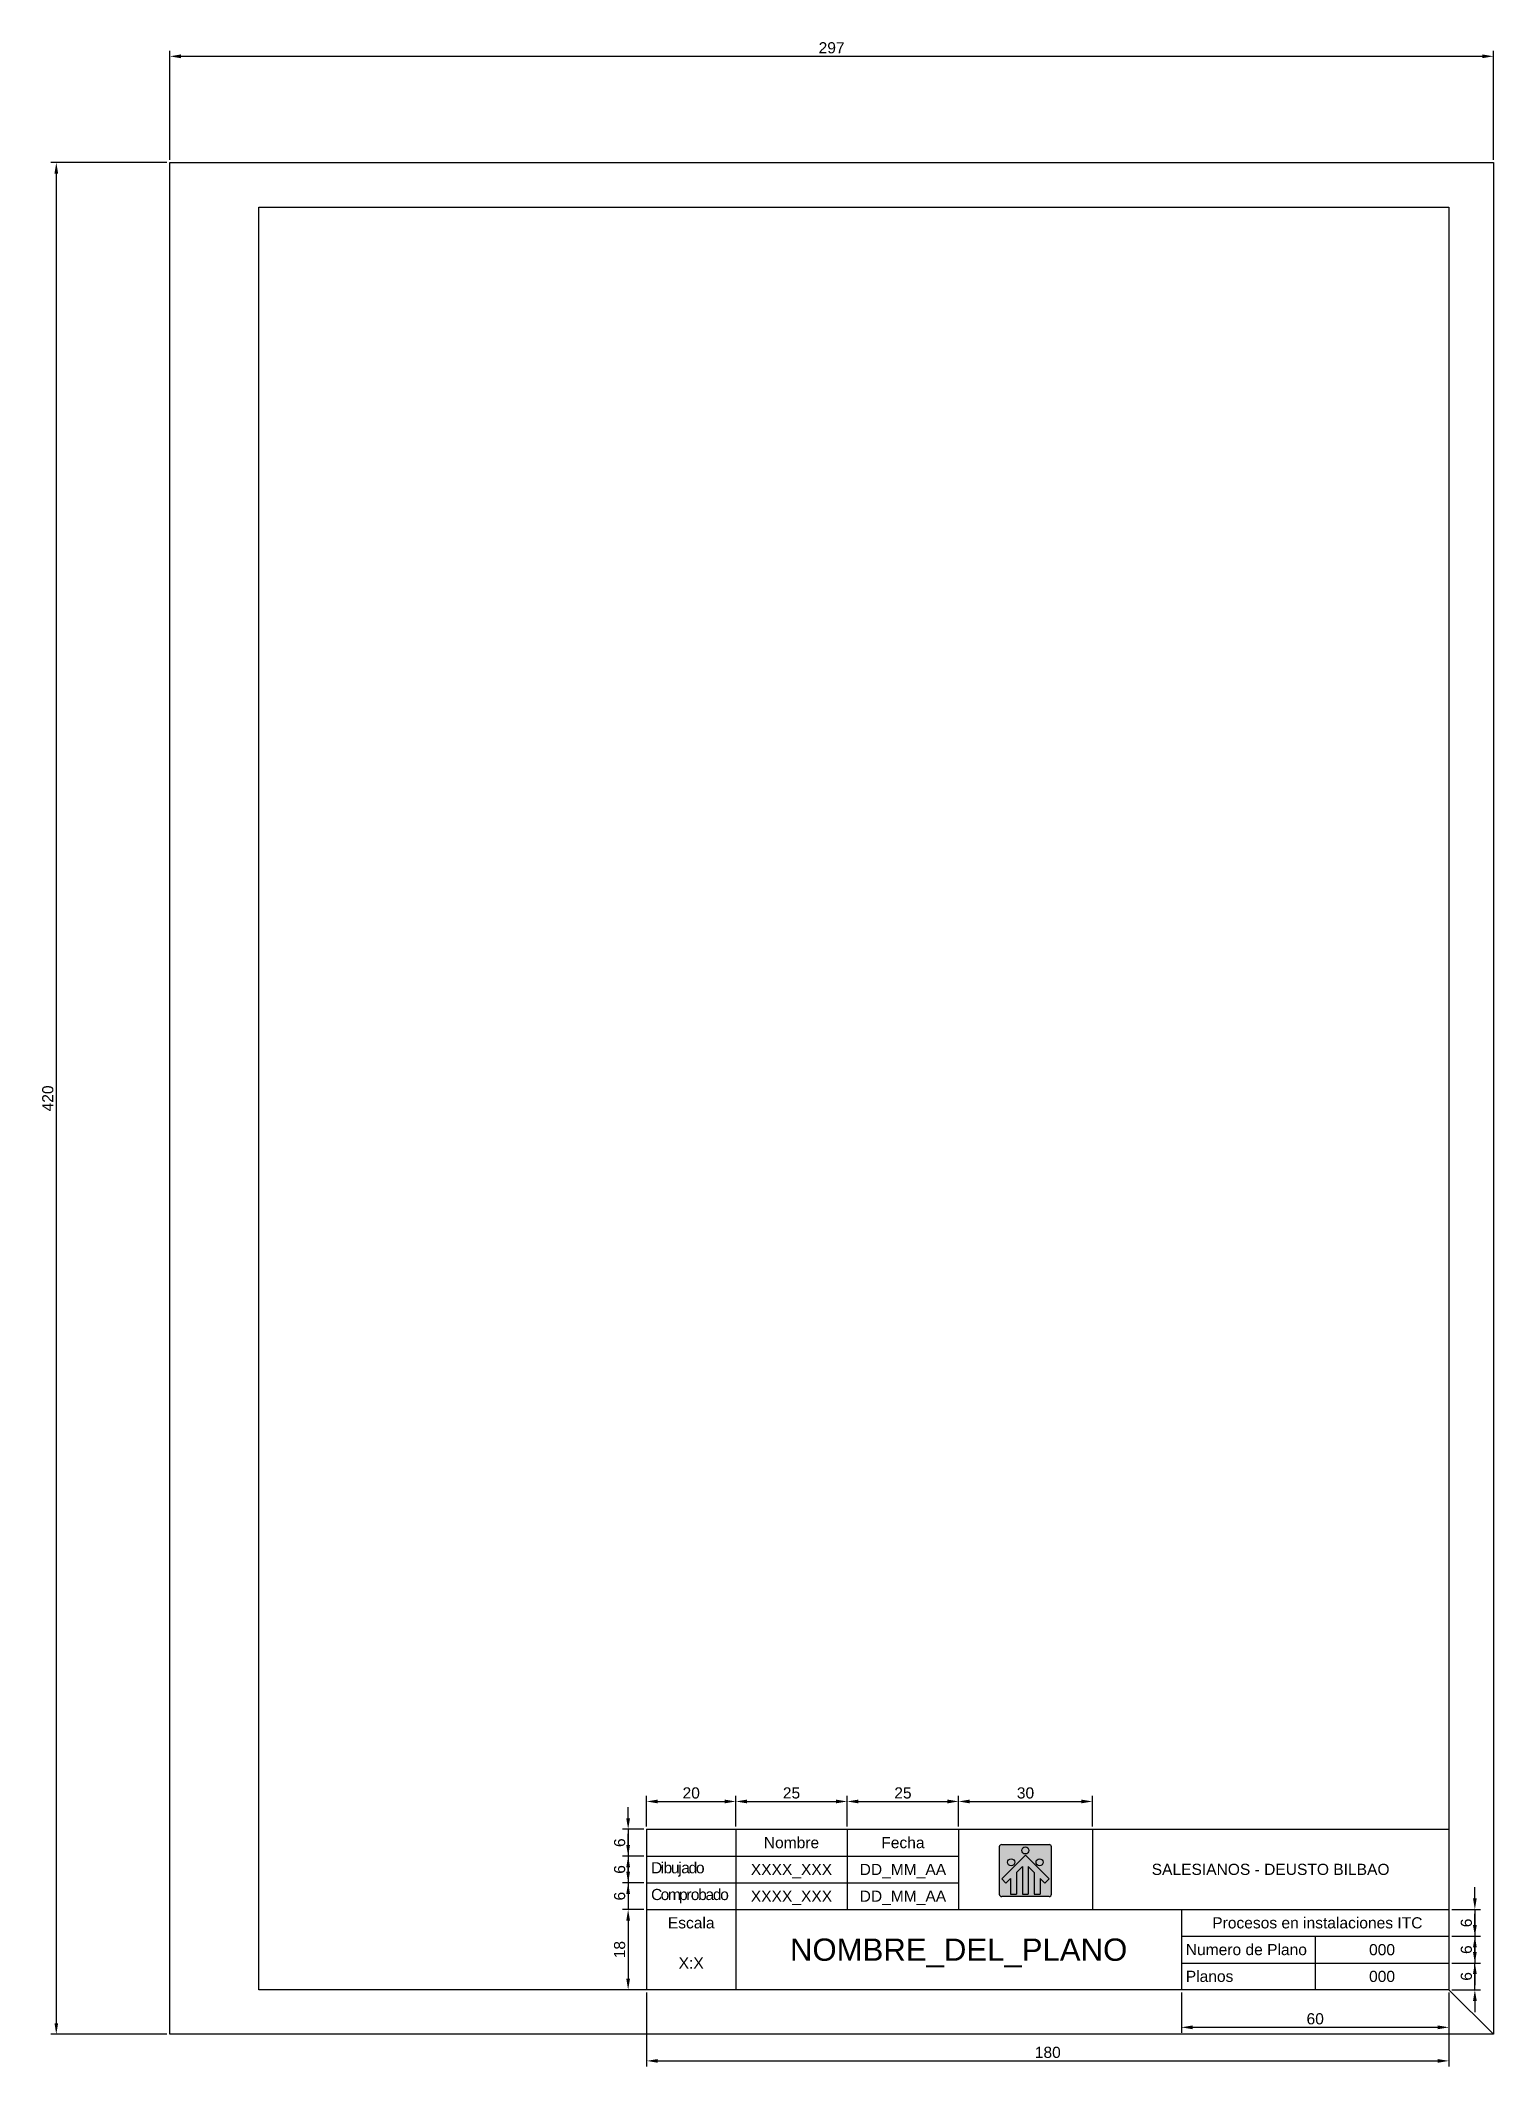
# Model space of a CAD drawing. Header units: millimetres. Extents: x 1808 to 3017, y 1682 to 2137.
# Drawn here: x 2691.2 to 3017.1, y 1682.2 to 2136.8 of the extents above; entities that cross this region are included whole.
import ezdxf
from ezdxf.enums import TextEntityAlignment as Align

# ---------------------------------------------------------------- set-up
doc = ezdxf.new("R2010")
doc.units = ezdxf.units.MM
for name, color, linetype in [('Atributos', 7, 'Continuous'), ('Cajetin', 7, 'Continuous'), ('Cotas', 6, 'Continuous'), ('Logo_SD', 1, 'Continuous'), ('Marco', 7, 'Continuous'), ('Texto_1', 7, 'Continuous'), ('Texto_2', 7, 'Continuous')]:
    doc.layers.add(name, color=color, linetype=linetype)
doc.layers.add('NoImprimir', color=7, linetype='Continuous', plot=False)
doc.styles.get("Standard").update_dxf_attribs({"font": 'arial.ttf'})
doc.dimstyles.new('ISO-25', dxfattribs={"dimtxt": 2.5, "dimasz": 2.5, "dimexe": 1.25, "dimexo": 0.625, "dimtad": 1, "dimtxsty": 'Standard', "dimcen": 2.5, "dimadec": 0, "dimazin": 0, "dimtfac": 1, "dimtmove": 0, "dimatfit": 3, "dimfxl": 1, "dimarcsym": 0})

msp = doc.modelspace()

# ---------------------------------------------------------------- texts
at = {"layer": 'Atributos'}
for tag, text, height, p in [('XXXX_XXX', 'Xavier', 2.5, (2859.646, 1726.44)), ('DD_MM_AA', '', 2.5, (2884.646, 1726.44)), ('XXXX_XXX', '', 2.5, (2859.646, 1720.44)), ('DD_MM_AA', '', 2.5, (2884.646, 1720.44)), ('NOMBRE_DEL_PLANO', '', 5, (2897.146, 1708.44)), ('000', '', 2.5, (2992.146, 1708.44)), ('X:X', '', 2.5, (2837.146, 1705.44)), ('000', '', 2.5, (2992.146, 1702.44))]:
    msp.add_attdef(tag, text=text, height=height, dxfattribs=at).set_placement(p, align=Align.MIDDLE_CENTER)
at = {"layer": 'NoImprimir', "char_height": 2.5, "attachment_point": 4}
for s, insert in [(' Numero de Plano', (2947.146, 1708.44)), (' Planos', (2947.146, 1702.44))]:
    msp.add_mtext_dynamic_manual_height_columns(s, width=30, gutter_width=12.5, heights=[0], dxfattribs=dict(at, insert=insert))
at = {"layer": 'Texto_1', "char_height": 2.5}
for s, width, insert, attachment_point in [('\\pxqc;Nombre', 25, (2872.146, 1732.44), 6), ('\\pxqc;Fecha', 25, (2897.146, 1732.44), 6), ('SALESIANOS - DEUSTO BILBAO', 80, (2967.146, 1726.44), 5), ('Escala', 20, (2837.146, 1714.44), 5), (' Procesos en instalaciones ITC', 60, (2977.146, 1714.44), 5)]:
    msp.add_mtext_dynamic_manual_height_columns(s, width=width, gutter_width=12.5, heights=[0], dxfattribs=dict(at, insert=insert, attachment_point=attachment_point))
at = {"layer": 'Texto_2', "char_height": 2.5, "attachment_point": 4}
for s, insert in [('\\pxi0.4;{\\T0.8;Dibujado}', (2827.146, 1726.44)), ('\\pxi0.4;{\\T0.8;Comprobado}', (2827.146, 1720.44))]:
    msp.add_mtext_dynamic_manual_height_columns(s, width=20, gutter_width=12.5, heights=[0], dxfattribs=dict(at, insert=insert))

# ---------------------------------------------------------------- blocks, each defined once
blk = doc.blocks.new('*D50')
at = {"layer": 'Cotas', "color": 0, "lineweight": -2, "transparency": 16777216}
for p, q in [((2823, 1737.94), (2823, 1740.44)), ((2826.52, 1735.44), (2821.75, 1735.44)), ((2823, 1735.44), (2823, 1729.44)), ((2826.52, 1729.44), (2821.75, 1729.44)), ((2823, 1726.94), (2823, 1724.44))]:
    blk.add_line(p, q, dxfattribs=at)
at = {"layer": 'Cotas', "color": 0, "transparency": 16777216}
for points in [[(2822.58, 1737.94), (2823.42, 1737.94), (2823, 1735.44)], [(2822.58, 1726.94), (2823.42, 1726.94), (2823, 1729.44)]]:
    blk.add_solid(points, dxfattribs=at)
at = {"layer": 'Defpoints', "color": 0, "transparency": 16777216}
for p in [(2827.15, 1735.44), (2823, 1729.44), (2827.15, 1729.44)]:
    blk.add_point(p, dxfattribs=at)
at = {"layer": 'Cotas', "color": 0, "transparency": 16777216, "insert": (2821.1, 1732.44), "char_height": 2.5, "attachment_point": 5, "rotation": 90}
blk.add_mtext('6', dxfattribs=at)
blk = doc.blocks.new('*D51')
at = {"layer": 'Cotas', "color": 0, "lineweight": -2, "transparency": 16777216}
for p, q in [((2823, 1731.94), (2823, 1734.44)), ((2826.52, 1729.44), (2821.75, 1729.44)), ((2823, 1729.44), (2823, 1723.44)), ((2826.52, 1723.44), (2821.75, 1723.44)), ((2823, 1720.94), (2823, 1718.44))]:
    blk.add_line(p, q, dxfattribs=at)
at = {"layer": 'Cotas', "color": 0, "transparency": 16777216}
for points in [[(2822.58, 1731.94), (2823.42, 1731.94), (2823, 1729.44)], [(2822.58, 1720.94), (2823.42, 1720.94), (2823, 1723.44)]]:
    blk.add_solid(points, dxfattribs=at)
at = {"layer": 'Defpoints', "color": 0, "transparency": 16777216}
for p in [(2827.15, 1729.44), (2823, 1723.44), (2827.15, 1723.44)]:
    blk.add_point(p, dxfattribs=at)
at = {"layer": 'Cotas', "color": 0, "transparency": 16777216, "insert": (2821.1, 1726.44), "char_height": 2.5, "attachment_point": 5, "rotation": 90}
blk.add_mtext('6', dxfattribs=at)
blk = doc.blocks.new('*D52')
at = {"layer": 'Cotas', "color": 0, "lineweight": -2, "transparency": 16777216}
for p, q in [((2823, 1725.94), (2823, 1728.44)), ((2826.52, 1723.44), (2821.75, 1723.44)), ((2823, 1723.44), (2823, 1717.44)), ((2826.52, 1717.44), (2821.75, 1717.44)), ((2823, 1714.94), (2823, 1712.44))]:
    blk.add_line(p, q, dxfattribs=at)
at = {"layer": 'Cotas', "color": 0, "transparency": 16777216}
for points in [[(2822.58, 1725.94), (2823.42, 1725.94), (2823, 1723.44)], [(2822.58, 1714.94), (2823.42, 1714.94), (2823, 1717.44)]]:
    blk.add_solid(points, dxfattribs=at)
at = {"layer": 'Defpoints', "color": 0, "transparency": 16777216}
for p in [(2827.15, 1723.44), (2823, 1717.44), (2827.15, 1717.44)]:
    blk.add_point(p, dxfattribs=at)
at = {"layer": 'Cotas', "color": 0, "transparency": 16777216, "insert": (2821.1, 1720.44), "char_height": 2.5, "attachment_point": 5, "rotation": 90}
blk.add_mtext('6', dxfattribs=at)
blk = doc.blocks.new('*D53')
at = {"layer": 'Cotas', "color": 0, "lineweight": -2, "transparency": 16777216}
for p, q in [((2827.15, 1736.06), (2827.15, 1742.94)), ((2829.65, 1741.69), (2844.65, 1741.69)), ((2847.15, 1736.06), (2847.15, 1742.94))]:
    blk.add_line(p, q, dxfattribs=at)
at = {"layer": 'Cotas', "color": 0, "transparency": 16777216}
for points in [[(2829.65, 1742.11), (2829.65, 1741.27), (2827.15, 1741.69)], [(2844.65, 1742.11), (2844.65, 1741.27), (2847.15, 1741.69)]]:
    blk.add_solid(points, dxfattribs=at)
at = {"layer": 'Defpoints', "color": 0, "transparency": 16777216}
for p in [(2847.15, 1741.69), (2827.15, 1735.44), (2847.15, 1735.44)]:
    blk.add_point(p, dxfattribs=at)
at = {"layer": 'Cotas', "color": 0, "transparency": 16777216, "insert": (2837.15, 1743.59), "char_height": 2.5, "attachment_point": 5}
blk.add_mtext('20', dxfattribs=at)
blk = doc.blocks.new('*D47')
at = {"layer": 'Cotas', "color": 0, "lineweight": -2, "transparency": 16777216}
for p, q in [((2847.15, 1736.06), (2847.15, 1742.94)), ((2849.65, 1741.69), (2869.65, 1741.69)), ((2872.15, 1736.06), (2872.15, 1742.94))]:
    blk.add_line(p, q, dxfattribs=at)
at = {"layer": 'Cotas', "color": 0, "transparency": 16777216}
for points in [[(2849.65, 1742.11), (2849.65, 1741.27), (2847.15, 1741.69)], [(2869.65, 1742.11), (2869.65, 1741.27), (2872.15, 1741.69)]]:
    blk.add_solid(points, dxfattribs=at)
at = {"layer": 'Defpoints', "color": 0, "transparency": 16777216}
for p in [(2872.15, 1741.69), (2847.15, 1735.44), (2872.15, 1735.44)]:
    blk.add_point(p, dxfattribs=at)
at = {"layer": 'Cotas', "color": 0, "transparency": 16777216, "insert": (2859.65, 1743.59), "char_height": 2.5, "attachment_point": 5}
blk.add_mtext('25', dxfattribs=at)
blk = doc.blocks.new('*D48')
at = {"layer": 'Cotas', "color": 0, "lineweight": -2, "transparency": 16777216}
for p, q in [((2872.15, 1736.06), (2872.15, 1742.94)), ((2874.65, 1741.69), (2894.65, 1741.69)), ((2897.15, 1736.06), (2897.15, 1742.94))]:
    blk.add_line(p, q, dxfattribs=at)
at = {"layer": 'Cotas', "color": 0, "transparency": 16777216}
for points in [[(2874.65, 1742.11), (2874.65, 1741.27), (2872.15, 1741.69)], [(2894.65, 1742.11), (2894.65, 1741.27), (2897.15, 1741.69)]]:
    blk.add_solid(points, dxfattribs=at)
at = {"layer": 'Defpoints', "color": 0, "transparency": 16777216}
for p in [(2897.15, 1741.69), (2872.15, 1735.44), (2897.15, 1735.44)]:
    blk.add_point(p, dxfattribs=at)
at = {"layer": 'Cotas', "color": 0, "transparency": 16777216, "insert": (2884.65, 1743.59), "char_height": 2.5, "attachment_point": 5}
blk.add_mtext('25', dxfattribs=at)
blk = doc.blocks.new('*D49')
at = {"layer": 'Cotas', "color": 0, "lineweight": -2, "transparency": 16777216}
for p, q in [((2897.15, 1736.06), (2897.15, 1742.94)), ((2899.65, 1741.69), (2924.65, 1741.69)), ((2927.15, 1736.06), (2927.15, 1742.94))]:
    blk.add_line(p, q, dxfattribs=at)
at = {"layer": 'Cotas', "color": 0, "transparency": 16777216}
for points in [[(2899.65, 1742.11), (2899.65, 1741.27), (2897.15, 1741.69)], [(2924.65, 1742.11), (2924.65, 1741.27), (2927.15, 1741.69)]]:
    blk.add_solid(points, dxfattribs=at)
at = {"layer": 'Defpoints', "color": 0, "transparency": 16777216}
for p in [(2927.15, 1741.69), (2897.15, 1735.44), (2927.15, 1735.44)]:
    blk.add_point(p, dxfattribs=at)
at = {"layer": 'Cotas', "color": 0, "transparency": 16777216, "insert": (2912.15, 1743.59), "char_height": 2.5, "attachment_point": 5}
blk.add_mtext('30', dxfattribs=at)
blk = doc.blocks.new('*D41')
at = {"layer": 'Cotas', "color": 0, "lineweight": -2, "transparency": 16777216}
for p, q in [((2826.52, 1717.44), (2821.75, 1717.44)), ((2823, 1714.94), (2823, 1701.94)), ((2826.52, 1699.44), (2821.75, 1699.44))]:
    blk.add_line(p, q, dxfattribs=at)
at = {"layer": 'Cotas', "color": 0, "transparency": 16777216}
for points in [[(2822.58, 1714.94), (2823.42, 1714.94), (2823, 1717.44)], [(2822.58, 1701.94), (2823.42, 1701.94), (2823, 1699.44)]]:
    blk.add_solid(points, dxfattribs=at)
at = {"layer": 'Defpoints', "color": 0, "transparency": 16777216}
for p in [(2827.15, 1717.44), (2823, 1699.44), (2827.15, 1699.44)]:
    blk.add_point(p, dxfattribs=at)
at = {"layer": 'Cotas', "color": 0, "transparency": 16777216, "insert": (2821.1, 1708.44), "char_height": 2.5, "attachment_point": 5, "rotation": 90}
blk.add_mtext('18', dxfattribs=at)
blk = doc.blocks.new('*D42')
at = {"layer": 'Cotas', "color": 0, "lineweight": -2, "transparency": 16777216}
for p, q in [((2827.15, 1698.81), (2827.15, 1682.23)), ((3007.15, 1698.81), (3007.15, 1682.23)), ((2829.65, 1683.48), (3004.65, 1683.48))]:
    blk.add_line(p, q, dxfattribs=at)
at = {"layer": 'Cotas', "color": 0, "transparency": 16777216}
for points in [[(2829.65, 1683.89), (2829.65, 1683.06), (2827.15, 1683.48)], [(3004.65, 1683.89), (3004.65, 1683.06), (3007.15, 1683.48)]]:
    blk.add_solid(points, dxfattribs=at)
at = {"layer": 'Defpoints', "color": 0, "transparency": 16777216}
for p in [(2827.15, 1699.44), (3007.15, 1699.44), (3007.15, 1683.48)]:
    blk.add_point(p, dxfattribs=at)
at = {"layer": 'Cotas', "color": 0, "transparency": 16777216, "insert": (2917.15, 1685.38), "char_height": 2.5, "attachment_point": 5}
blk.add_mtext('180', dxfattribs=at)
blk = doc.blocks.new('*D43')
at = {"layer": 'Cotas', "color": 0, "lineweight": -2, "transparency": 16777216}
for p, q in [((2947.15, 1698.81), (2947.15, 1689.76)), ((3007.15, 1698.81), (3007.15, 1689.76)), ((2949.65, 1691.01), (3004.65, 1691.01))]:
    blk.add_line(p, q, dxfattribs=at)
at = {"layer": 'Cotas', "color": 0, "transparency": 16777216}
for points in [[(2949.65, 1691.43), (2949.65, 1690.59), (2947.15, 1691.01)], [(3004.65, 1691.43), (3004.65, 1690.59), (3007.15, 1691.01)]]:
    blk.add_solid(points, dxfattribs=at)
at = {"layer": 'Defpoints', "color": 0, "transparency": 16777216}
for p in [(2947.15, 1699.44), (3007.15, 1699.44), (3007.15, 1691.01)]:
    blk.add_point(p, dxfattribs=at)
at = {"layer": 'Cotas', "color": 0, "transparency": 16777216, "insert": (2977.15, 1692.91), "char_height": 2.5, "attachment_point": 5}
blk.add_mtext('60', dxfattribs=at)
blk = doc.blocks.new('*D44')
at = {"layer": 'Cotas', "color": 0, "lineweight": -2, "transparency": 16777216}
for p, q in [((3012.97, 1707.94), (3012.97, 1710.44)), ((3007.77, 1705.44), (3014.22, 1705.44)), ((3012.97, 1699.44), (3012.97, 1705.44)), ((3007.77, 1699.44), (3014.22, 1699.44)), ((3012.97, 1696.94), (3012.97, 1694.44))]:
    blk.add_line(p, q, dxfattribs=at)
at = {"layer": 'Cotas', "color": 0, "transparency": 16777216}
for points in [[(3012.55, 1707.94), (3013.39, 1707.94), (3012.97, 1705.44)], [(3012.55, 1696.94), (3013.39, 1696.94), (3012.97, 1699.44)]]:
    blk.add_solid(points, dxfattribs=at)
at = {"layer": 'Defpoints', "color": 0, "transparency": 16777216}
for p in [(3007.15, 1705.44), (3012.97, 1705.44), (3007.15, 1699.44)]:
    blk.add_point(p, dxfattribs=at)
at = {"layer": 'Cotas', "color": 0, "transparency": 16777216, "insert": (3011.07, 1702.44), "char_height": 2.5, "attachment_point": 5, "rotation": 90}
blk.add_mtext('6', dxfattribs=at)
blk = doc.blocks.new('*D45')
at = {"layer": 'Cotas', "color": 0, "lineweight": -2, "transparency": 16777216}
for p, q in [((3012.97, 1713.94), (3012.97, 1716.44)), ((3007.77, 1711.44), (3014.22, 1711.44)), ((3012.97, 1711.44), (3012.97, 1705.44)), ((3007.77, 1705.44), (3014.22, 1705.44)), ((3012.97, 1702.94), (3012.97, 1700.44))]:
    blk.add_line(p, q, dxfattribs=at)
at = {"layer": 'Cotas', "color": 0, "transparency": 16777216}
for points in [[(3012.55, 1713.94), (3013.39, 1713.94), (3012.97, 1711.44)], [(3012.55, 1702.94), (3013.39, 1702.94), (3012.97, 1705.44)]]:
    blk.add_solid(points, dxfattribs=at)
at = {"layer": 'Defpoints', "color": 0, "transparency": 16777216}
for p in [(3007.15, 1711.44), (3007.15, 1705.44), (3012.97, 1705.44)]:
    blk.add_point(p, dxfattribs=at)
at = {"layer": 'Cotas', "color": 0, "transparency": 16777216, "insert": (3011.07, 1708.44), "char_height": 2.5, "attachment_point": 5, "rotation": 90}
blk.add_mtext('6', dxfattribs=at)
blk = doc.blocks.new('*D46')
at = {"layer": 'Cotas', "color": 0, "lineweight": -2, "transparency": 16777216}
for p, q in [((3012.97, 1719.94), (3012.97, 1722.44)), ((3007.77, 1717.44), (3014.22, 1717.44)), ((3012.97, 1717.44), (3012.97, 1711.44)), ((3007.77, 1711.44), (3014.22, 1711.44)), ((3012.97, 1708.94), (3012.97, 1706.44))]:
    blk.add_line(p, q, dxfattribs=at)
at = {"layer": 'Cotas', "color": 0, "transparency": 16777216}
for points in [[(3012.55, 1719.94), (3013.39, 1719.94), (3012.97, 1717.44)], [(3012.55, 1708.94), (3013.39, 1708.94), (3012.97, 1711.44)]]:
    blk.add_solid(points, dxfattribs=at)
at = {"layer": 'Defpoints', "color": 0, "transparency": 16777216}
for p in [(3007.15, 1717.44), (3007.15, 1711.44), (3012.97, 1711.44)]:
    blk.add_point(p, dxfattribs=at)
at = {"layer": 'Cotas', "color": 0, "transparency": 16777216, "insert": (3011.07, 1714.44), "char_height": 2.5, "attachment_point": 5, "rotation": 90}
blk.add_mtext('6', dxfattribs=at)
blk = doc.blocks.new('*D54')
at = {"layer": 'Cotas', "color": 0, "lineweight": -2, "transparency": 16777216}
for p, q in [((2720.15, 2110.06), (2720.15, 2134.52)), ((2722.65, 2133.27), (3014.65, 2133.27)), ((3017.15, 2110.06), (3017.15, 2134.52))]:
    blk.add_line(p, q, dxfattribs=at)
at = {"layer": 'Cotas', "color": 0, "transparency": 16777216}
for points in [[(2722.65, 2133.69), (2722.65, 2132.85), (2720.15, 2133.27)], [(3014.65, 2133.69), (3014.65, 2132.85), (3017.15, 2133.27)]]:
    blk.add_solid(points, dxfattribs=at)
at = {"layer": 'Defpoints', "color": 0, "transparency": 16777216}
for p in [(3017.15, 2133.27), (2720.15, 2109.44), (3017.15, 2109.44)]:
    blk.add_point(p, dxfattribs=at)
at = {"layer": 'Cotas', "color": 0, "transparency": 16777216, "insert": (2868.65, 2135.17), "char_height": 2.5, "attachment_point": 5}
blk.add_mtext('297', dxfattribs=at)
blk = doc.blocks.new('*D55')
at = {"layer": 'Cotas', "color": 0, "lineweight": -2, "transparency": 16777216}
for p, q in [((2719.52, 2109.44), (2693.45, 2109.44)), ((2694.7, 2106.94), (2694.7, 1691.94)), ((2719.52, 1689.44), (2693.45, 1689.44))]:
    blk.add_line(p, q, dxfattribs=at)
at = {"layer": 'Cotas', "color": 0, "transparency": 16777216}
for points in [[(2694.29, 2106.94), (2695.12, 2106.94), (2694.7, 2109.44)], [(2694.29, 1691.94), (2695.12, 1691.94), (2694.7, 1689.44)]]:
    blk.add_solid(points, dxfattribs=at)
at = {"layer": 'Defpoints', "color": 0, "transparency": 16777216}
for p in [(2720.15, 2109.44), (2694.7, 1689.44), (2720.15, 1689.44)]:
    blk.add_point(p, dxfattribs=at)
at = {"layer": 'Cotas', "color": 0, "transparency": 16777216, "insert": (2692.8, 1899.44), "char_height": 2.5, "attachment_point": 5, "rotation": 90}
blk.add_mtext('420', dxfattribs=at)

# ---------------------------------------------------------------- dimensions: what is measured, and where the dimension line sits
at = {"layer": 'Cotas'}
for base, p1, p2, picture, middle in [((3017.146, 2133.271), (2720.146, 2109.44), (3017.146, 2109.44), '*D54', (2868.646, 2135.172)), ((2847.146, 1741.69), (2827.146, 1735.44), (2847.146, 1735.44), '*D53', (2837.146, 1743.591)), ((2872.146, 1741.69), (2847.146, 1735.44), (2872.146, 1735.44), '*D47', (2859.646, 1743.591)), ((2897.146, 1741.69), (2872.146, 1735.44), (2897.146, 1735.44), '*D48', (2884.646, 1743.591)), ((2927.146, 1741.69), (2897.146, 1735.44), (2927.146, 1735.44), '*D49', (2912.146, 1743.592)), ((3007.146, 1683.476), (2827.146, 1699.44), (3007.146, 1699.44), '*D42', (2917.146, 1685.377)), ((3007.146, 1691.011), (2947.146, 1699.44), (3007.146, 1699.44), '*D43', (2977.146, 1692.913))]:
    dim = msp.add_linear_dim(base=base, p1=p1, p2=p2, dimstyle='ISO-25', dxfattribs=at)
    dim.commit()
    dim.dimension.update_dxf_attribs({"geometry": picture, "text_midpoint": middle})
for base, p1, p2, picture, middle in [((2694.704, 1689.44), (2720.146, 2109.44), (2720.146, 1689.44), '*D55', (2692.803, 1899.44)), ((2823.001, 1729.44), (2827.146, 1735.44), (2827.146, 1729.44), '*D50', (2821.099, 1732.44)), ((2823.001, 1723.44), (2827.146, 1729.44), (2827.146, 1723.44), '*D51', (2821.099, 1726.44)), ((2823.001, 1717.44), (2827.146, 1723.44), (2827.146, 1717.44), '*D52', (2821.099, 1720.44)), ((3012.97, 1711.44), (3007.146, 1717.44), (3007.146, 1711.44), '*D46', (3011.068, 1714.44)), ((2823.001, 1699.44), (2827.146, 1717.44), (2827.146, 1699.44), '*D41', (2821.099, 1708.44)), ((3012.97, 1705.44), (3007.146, 1711.44), (3007.146, 1705.44), '*D45', (3011.068, 1708.44)), ((3012.97, 1705.44), (3007.146, 1699.44), (3007.146, 1705.44), '*D44', (3011.068, 1702.44))]:
    dim = msp.add_linear_dim(base=base, p1=p1, p2=p2, angle=90, dimstyle='ISO-25', dxfattribs=at)
    dim.commit()
    dim.dimension.update_dxf_attribs({"geometry": picture, "text_midpoint": middle})

# ---------------------------------------------------------------- hatches: boundary and pattern name
at = {"layer": 'Logo_SD'}
h = msp.add_hatch(color=1, dxfattribs=at)
h.dxf.hatch_style = 1
h.paths.add_polyline_path([(2906.277, 1720.873, 0.4142136), (2906.809, 1720.342), (2917.435, 1720.342, 0.4142136), (2917.966, 1720.873), (2917.966, 1724.327), (2917.966, 1731.499, 0.4142136), (2917.435, 1732.031), (2906.809, 1732.031, 0.4142136), (2906.277, 1731.499)])
h.paths.add_polyline_path([(2909.731, 1728.046, -1), (2908.137, 1728.046, -1)], flags=16)
h.paths.add_polyline_path([(2912.122, 1729.64), (2917.435, 1724.327), (2916.496, 1723.387), (2915.442, 1724.441), (2915.442, 1720.873), (2914.114, 1720.873), (2914.114, 1725.769), (2912.786, 1727.097), (2912.786, 1720.873), (2911.458, 1720.873), (2911.458, 1727.097), (2910.129, 1725.769), (2910.129, 1720.873), (2908.801, 1720.873), (2908.801, 1724.441), (2907.748, 1723.387), (2906.809, 1724.327)], flags=16)
h.paths.add_polyline_path([(2911.325, 1730.702, -1), (2912.919, 1730.702, -1)], flags=16)
h.paths.add_polyline_path([(2916.107, 1728.046, -1), (2914.513, 1728.046, -1)], flags=16)
at = {"layer": 'Logo_SD', "true_color": 0xffffff}
h = msp.add_hatch(color=7, dxfattribs=at)
h.dxf.hatch_style = 1
h.paths.add_polyline_path([(2912.919, 1730.702, 1), (2911.325, 1730.702, 1)])
h.paths.add_polyline_path([(2909.731, 1728.046, 1), (2908.137, 1728.046, 1)], flags=17)
h.paths.add_polyline_path([(2914.513, 1728.046, 1), (2916.107, 1728.046, 1)], flags=17)
h.paths.add_polyline_path([(2912.122, 1729.64), (2906.809, 1724.327), (2907.748, 1723.387), (2908.801, 1724.441), (2908.801, 1720.873), (2910.129, 1720.873), (2910.129, 1725.769), (2911.458, 1727.097), (2911.458, 1720.873), (2912.786, 1720.873), (2912.786, 1727.097), (2914.114, 1725.769), (2914.114, 1720.873), (2915.442, 1720.873), (2915.442, 1724.441), (2916.496, 1723.387), (2917.435, 1724.327)])

# ---------------------------------------------------------------- linework, layer by layer
at = {"layer": 'Cajetin'}
for p, q in [((2827.146, 1735.44), (3007.146, 1735.44)), ((2827.146, 1735.44), (2827.146, 1699.44)), ((2847.146, 1735.44), (2847.146, 1699.44)), ((2872.146, 1735.44), (2872.146, 1717.44)), ((2897.146, 1735.44), (2897.146, 1717.44)), ((2927.146, 1735.44), (2927.146, 1717.44)), ((2827.146, 1729.44), (2897.146, 1729.44)), ((2827.146, 1723.44), (2897.146, 1723.44)), ((2827.146, 1717.44), (3007.146, 1717.44)), ((2947.146, 1717.44), (2947.146, 1699.44)), ((2947.146, 1711.44), (3007.146, 1711.44)), ((2947.146, 1705.44), (3007.146, 1705.44))]:
    msp.add_line(p, q, dxfattribs=at)
at = {"layer": 'Logo_SD'}
for p, q in [((2906.809, 1732.031), (2917.435, 1732.031)), ((2906.277, 1731.499), (2906.277, 1720.873)), ((2906.809, 1724.327), (2912.122, 1729.64)), ((2912.122, 1729.64), (2917.435, 1724.327)), ((2917.966, 1724.327), (2917.966, 1731.499)), ((2907.748, 1723.387), (2906.809, 1724.327)), ((2907.748, 1723.387), (2908.801, 1724.441)), ((2908.801, 1724.441), (2908.801, 1720.873)), ((2910.129, 1725.769), (2911.458, 1727.097)), ((2910.129, 1725.769), (2910.129, 1720.873)), ((2911.458, 1727.097), (2911.458, 1720.873)), ((2912.786, 1727.097), (2914.114, 1725.769)), ((2912.786, 1727.097), (2912.786, 1720.873)), ((2914.114, 1725.769), (2914.114, 1720.873)), ((2915.442, 1724.441), (2916.496, 1723.387)), ((2915.442, 1724.441), (2915.442, 1720.873)), ((2916.496, 1723.387), (2917.435, 1724.327)), ((2917.966, 1720.873), (2917.966, 1724.327)), ((2917.435, 1720.342), (2906.809, 1720.342)), ((2908.801, 1720.873), (2910.129, 1720.873)), ((2911.458, 1720.873), (2912.786, 1720.873)), ((2914.114, 1720.873), (2915.442, 1720.873))]:
    msp.add_line(p, q, dxfattribs=at)
for centre in [(2908.934, 1728.046), (2912.122, 1730.702), (2915.31, 1728.046)]:
    msp.add_circle(centre, 0.797, dxfattribs=at)
for centre, start, end in [((2906.809, 1731.499), 90, 180), ((2917.435, 1731.499), 0, 90), ((2906.809, 1720.873), 180, 270), ((2917.435, 1720.873), 270, 0)]:
    msp.add_arc(centre, 0.531, start, end, dxfattribs=at)
at = {"layer": 'Marco'}
msp.add_lwpolyline([(3007.146, 2099.44), (3007.146, 1699.44), (2740.146, 1699.44), (2740.146, 2099.44)], close=True, dxfattribs=at)
at = {"layer": 'NoImprimir'}
for p, q in [((2977.146, 1711.44), (2977.146, 1699.44)), ((3007.146, 1699.44), (3017.146, 1689.44))]:
    msp.add_line(p, q, dxfattribs=at)
msp.add_lwpolyline([(3017.146, 2109.44), (3017.146, 1689.44), (2720.146, 1689.44), (2720.146, 2109.44)], close=True, dxfattribs=at)

msp.set_redraw_order([(e.dxf.handle, doc.entitydb.next_handle()) for e in msp.query("TEXT MTEXT ATTDEF DIMENSION ARC_DIMENSION")])  # texts and dimensions are drawn at this point

doc.saveas('drawing.dxf')
